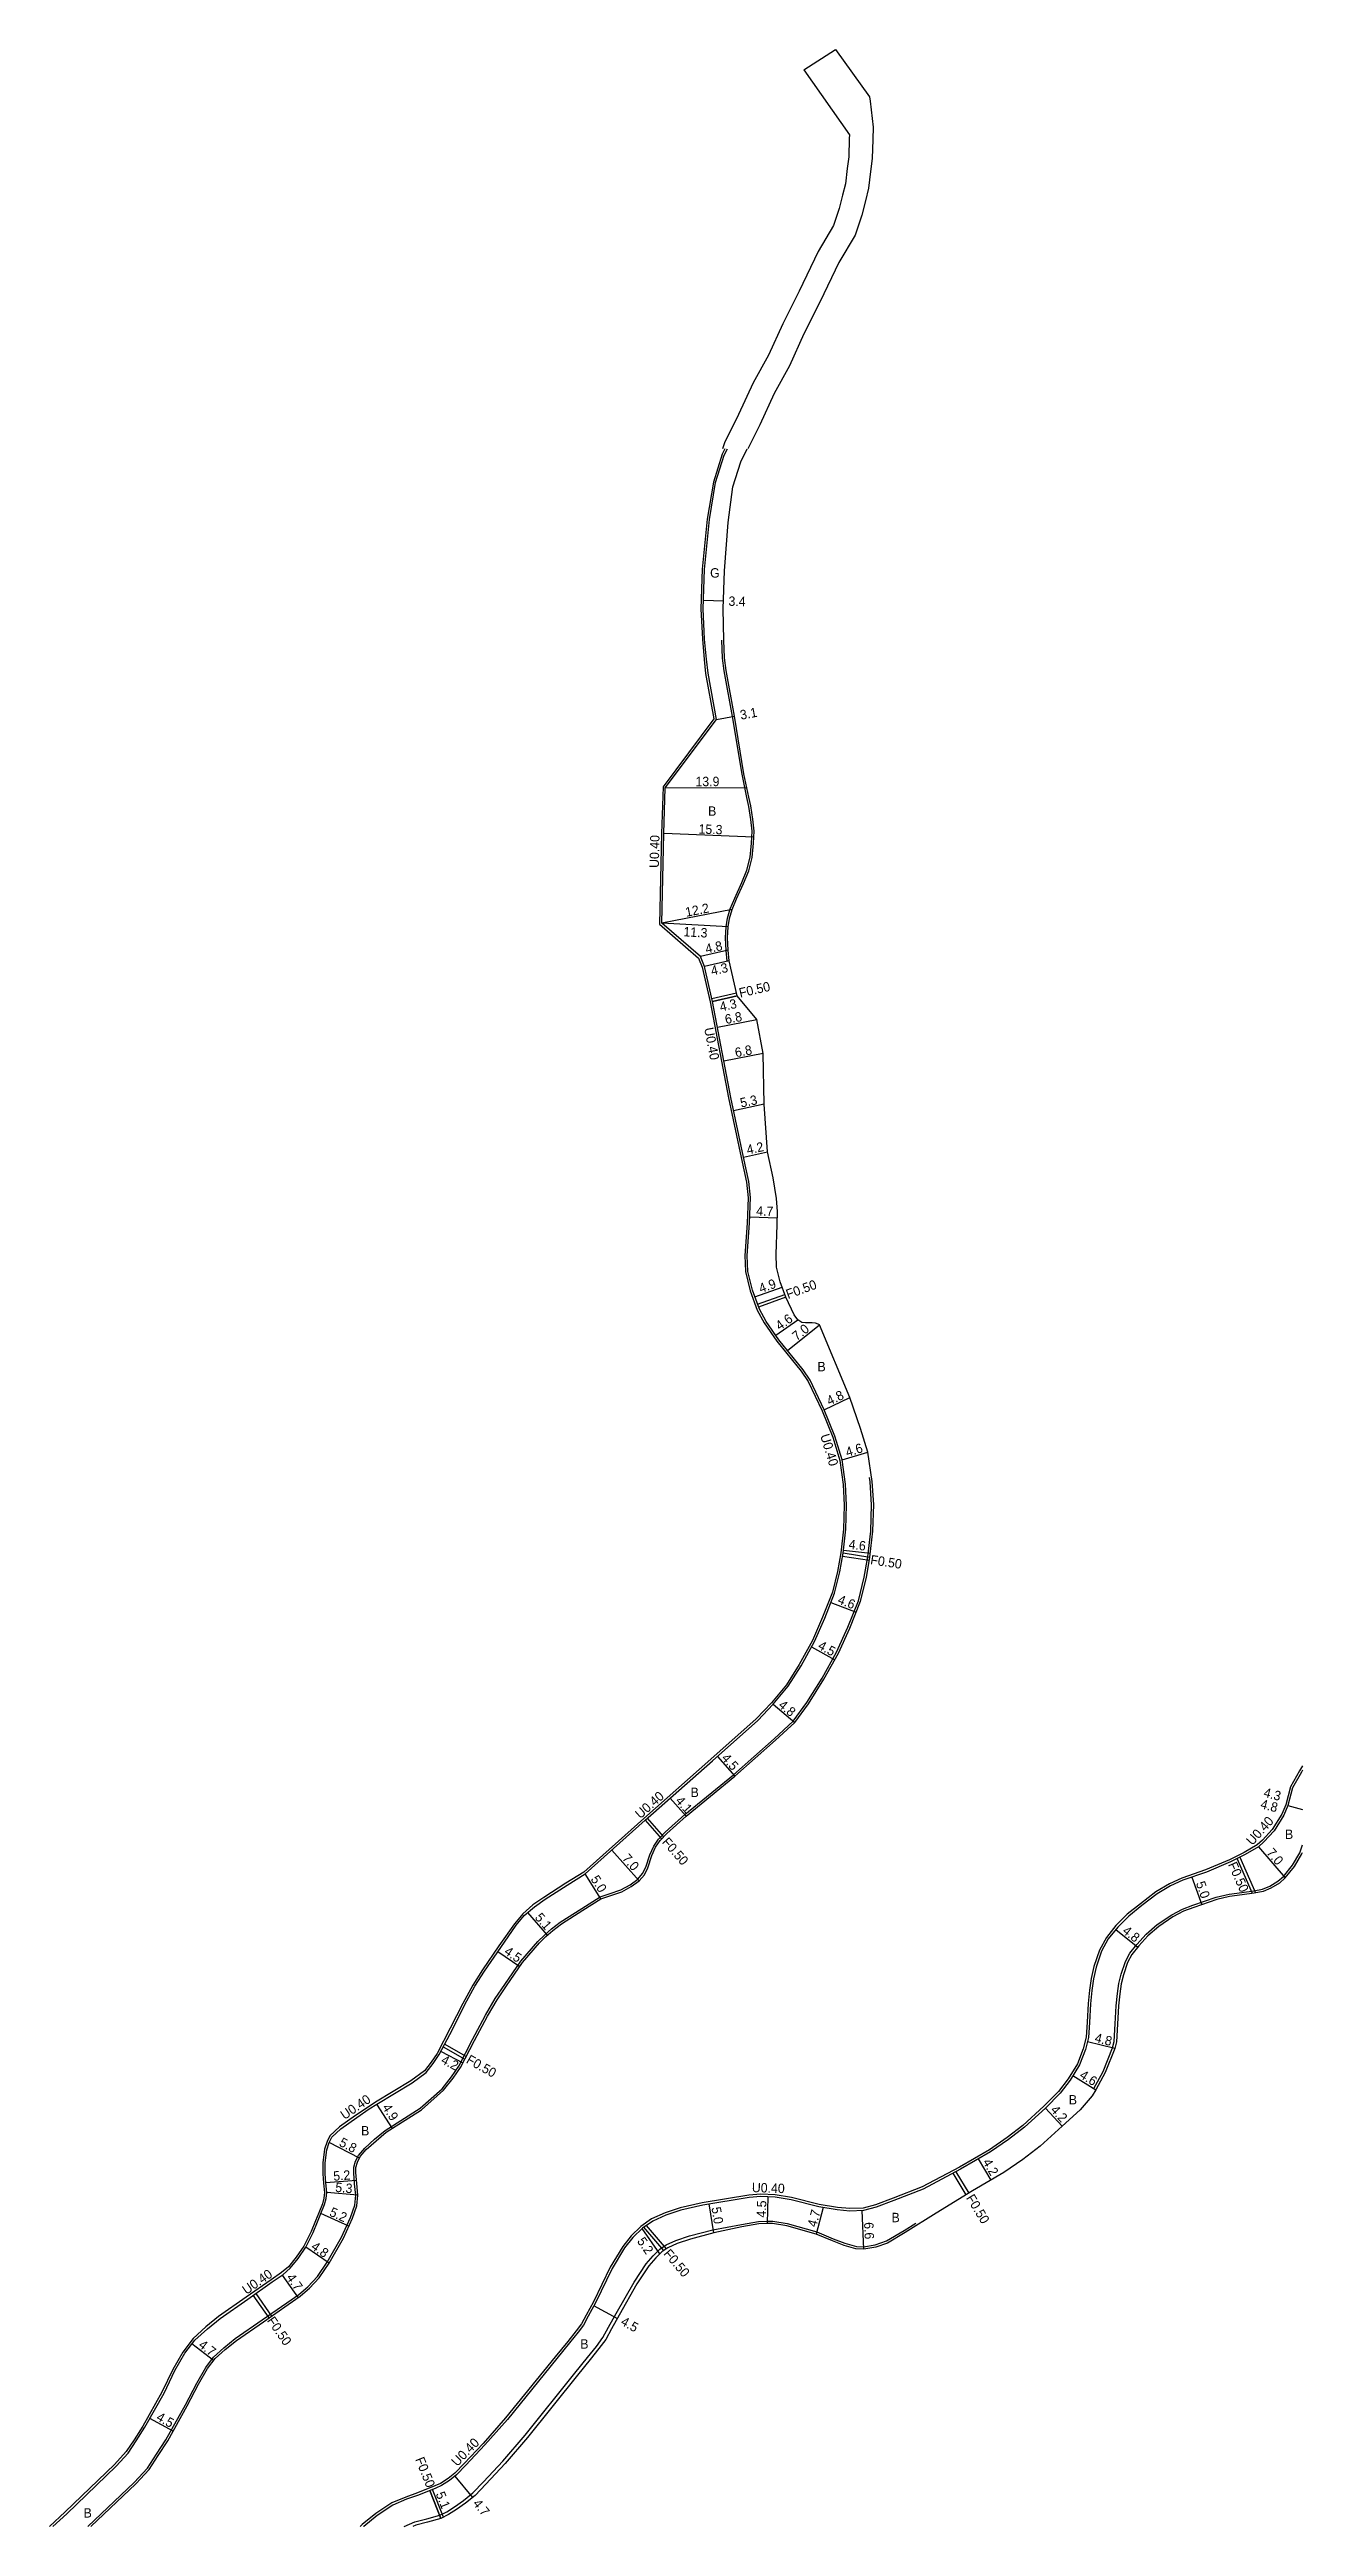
# Model space of a CAD drawing. Header units: metres. Extents: x 0 to 4000, y -99000 to -96000.
# Drawn here: x 2986.9 to 3200, y -97800 to -97378.7 of the extents above; entities that cross this region are included whole.
import ezdxf

# ---------------------------------------------------------------- set-up
doc = ezdxf.new("R2010")
doc.units = ezdxf.units.M
doc.header["$LTSCALE"] = 2.5
for name, color, linetype in [('側溝・桝', 7, 'Continuous'), ('幅員', 7, 'Continuous'), ('歩道・分離帯・安全施設', 7, 'Continuous'), ('舗装', 7, 'Continuous'), ('道路', 7, 'Continuous')]:
    doc.layers.add(name, color=color, linetype=linetype)
doc.styles.get("Standard").update_dxf_attribs({"font": ''})
doc.styles.get('Standard').set_extended_font_data('@MS PGothic')

msp = doc.modelspace()

# ---------------------------------------------------------------- texts
at = {"layer": '側溝・桝'}
for s, rotation, p in [('U0.40', 88.6063, (3090.53, -97517.89)), ('F0.50', 12.913, (3104.38, -97539.95)), ('U0.40', 280.8175, (3098.24, -97545.17)), ('F0.50', 19.9213, (3112.51, -97591.21)), ('U0.40', 286.9089, (3117.96, -97614.43)), ('F0.50', 351.3372, (3126.43, -97636.31)), ('U0.40', 41.4683, (3087.38, -97679.71)), ('U0.40', 47.7285, (3191.47, -97684.26)), ('F0.50', 311.3277, (3090.97, -97683.66)), ('F0.50', 293.7878, (3187.31, -97687.39)), ('F0.50', 330.3651, (3057.65, -97721.06)), ('U0.40', 34.1167, (3037.08, -97730.87)), ('U0.40', 358.0782, (3106.34, -97743.12)), ('F0.50', 301.1277, (3142.74, -97744.11)), ('F0.50', 310.2718, (3091.24, -97753.66)), ('U0.40', 34.7817, (3020.4, -97760.63)), ('F0.50', 304.7628, (3023.82, -97765)), ('U0.40', 45.6617, (3056.24, -97789.9)), ('F0.50', 291.7459, (3049.08, -97788.57))]:
    msp.add_text(s, height=1.6, rotation=rotation, dxfattribs=at).set_placement(p)
at = {"layer": '幅員'}
for s, rotation, p in [('3.4', 358.2809, (3102.36, -97473.28)), ('3.1', 10.3178, (3104.51, -97492.67)), ('13.9', 0.166, (3096.77, -97503.98)), ('15.3', 357.6386, (3097.26, -97512.02)), ('12.2', 10.9808, (3095.21, -97526.2)), ('11.3', 356.6537, (3094.69, -97529.5)), ('4.8', 12.913, (3098.64, -97532.47)), ('4.3', 12.913, (3099.59, -97536.19)), ('4.3', 12.913, (3101.08, -97542.32)), ('6.8', 10.8175, (3101.94, -97544.44)), ('6.8', 10.8175, (3103.64, -97550.1)), ('5.3', 11.9163, (3104.55, -97558.65)), ('4.2', 12.4474, (3105.65, -97566.64)), ('4.7', 358.2307, (3107.08, -97577.01)), ('4.9', 19.8369, (3107.89, -97590.22)), ('4.6', 34.9847, (3111.09, -97596.6)), ('7.0', 38.904, (3114.01, -97598.4)), ('4.8', 25.6403, (3119.55, -97609.36)), ('4.6', 16.9089, (3122.58, -97618.07)), ('4.6', 353.5766, (3122.76, -97633.7)), ('4.6', 338.448, (3120.83, -97642.94)), ('4.5', 331.0339, (3117.46, -97650.62)), ('4.8', 320.0389, (3110.73, -97660.5)), ('4.5', 311.645, (3101.1, -97669.38)), ('4.1', 311.4683, (3093.26, -97676.64)), ('4.8', 345.3359, (3192.74, -97677.8)), ('4.3', 345.3359, (3193.28, -97675.85)), ('7.0', 311.8059, (3084.2, -97686.45)), ('7.0', 310.6563, (3193.78, -97685.46)), ('5.0', 302.2447, (3078.88, -97689.88)), ('5.0', 289.2657, (3181.85, -97690.58)), ('5.1', 311.0173, (3069.36, -97696.49)), ('4.8', 321.7481, (3169.25, -97698.95)), ('4.5', 325.6759, (3064.1, -97702.53)), ('4.2', 332.5473, (3053.36, -97721.13)), ('4.8', 346.1648, (3164.56, -97717.58)), ('4.6', 328.3065, (3161.96, -97723.61)), ('4.9', 302.7618, (3043.43, -97728.72)), ('4.2', 312.2768, (3157.04, -97729.24)), ('5.8', 332.6564, (3036.03, -97735.18)), ('5.2', 4.4652, (3035.22, -97741.2)), ('4.2', 300.2974, (3145.55, -97738.01)), ('5.3', 354.9254, (3035.46, -97743.07)), ('4.5', 88.0782, (3108.74, -97747.48)), ('5.2', 335.7884, (3034.38, -97747.09)), ('5.0', 279.1327, (3099.48, -97745.77)), ('4.7', 74.9031, (3117.31, -97749.19)), ('6.6', 272.3829, (3125.44, -97748.27)), ('4.8', 325.1762, (3031.26, -97752.72)), ('5.2', 304.7836, (3086.76, -97751.49)), ('4.7', 304.7315, (3027.11, -97757.67)), ('4.5', 331.0273, (3083.92, -97765.61)), ('4.7', 322.6038, (3012.11, -97769.39)), ('4.5', 330.8348, (3004.94, -97781.85)), ('5.1', 291.7459, (3052.56, -97794.46)), ('4.7', 309.2503, (3058.81, -97796.15))]:
    msp.add_text(s, height=1.6, rotation=rotation, dxfattribs=at).set_placement(p)
at = {"layer": '舗装'}
for s, p in [('G', (3099.26, -97468.49)), ('B', (3098.92, -97509.01)), ('B', (3117.52, -97603.5)), ('B', (3095.94, -97675.92)), ('B', (3197.03, -97683.05)), ('B', (3160.26, -97728.22)), ('B', (3039.9, -97733.49)), ('B', (3130.11, -97748.25)), ('B', (3077.18, -97769.75)), ('B', (2992.7, -97798.49))]:
    msp.add_text(s, height=1.6, dxfattribs=at).set_placement(p)

# ---------------------------------------------------------------- linework, layer by layer
at = {"layer": '側溝・桝'}
for points in [[(3101.75, -97446.58), (3101.29, -97447.52), (3099.81, -97452.24), (3098.77, -97458.55), (3097.89, -97467.08), (3097.68, -97473.81), (3097.94, -97478.96), (3098.22, -97482.42), (3098.5, -97484.81), (3099.9, -97492.5), (3091.25, -97504.1), (3091.01, -97512.02), (3090.63, -97527.44), (3097.29, -97533.2), (3097.92, -97534.76), (3099.27, -97540.67), (3102.4, -97557.01), (3104.54, -97567.15), (3105.45, -97571.31), (3105.71, -97573.97), (3105.58, -97578.3), (3105.17, -97583.81), (3105.29, -97586.55), (3106.08, -97589.79), (3107.27, -97593.09), (3108.44, -97595.26), (3110.62, -97598.37), (3114.73, -97603.47), (3115.91, -97605.23), (3118.3, -97610.22), (3120.11, -97614.69), (3121.32, -97618.67), (3121.86, -97622.76), (3122.08, -97626.26), (3121.95, -97630.35), (3121.5, -97634.4), (3120.94, -97637.56), (3120.05, -97641.09), (3118.38, -97645.32), (3116.67, -97649.27), (3114.4, -97653.37), (3112.24, -97656.83), (3109.69, -97659.88), (3107.1, -97662.62), (3099.37, -97669.49), (3087.97, -97679.57), (3077.78, -97688.68), (3074.74, -97690.6), (3070.97, -97692.99), (3069.13, -97694.27), (3067.38, -97695.79), (3065.97, -97697.48), (3063.33, -97701.26), (3060.57, -97705.31), (3058.88, -97707.91), (3057.19, -97711.02), (3055.07, -97715.26), (3052.86, -97719.53), (3051.84, -97721), (3050.7, -97722.47), (3048.35, -97724.18), (3042.37, -97727.82), (3041.08, -97728.65), (3038.97, -97730.08), (3036.21, -97732.04), (3034.6, -97733.55), (3034.11, -97734.51), (3033.67, -97735.83), (3033.41, -97738.15), (3033.41, -97740.03), (3033.53, -97741.59), (3033.67, -97743.19), (3033.56, -97744.14), (3033.32, -97745.12), (3032.7, -97746.63), (3032.13, -97748.03), (3031.38, -97749.83), (3030.16, -97752.3), (3028.88, -97754.2), (3027.53, -97755.81), (3026.39, -97756.81), (3024.58, -97758.06), (3020.38, -97760.98), (3015.67, -97764.3), (3013.5, -97766.07), (3011.35, -97768.02), (3009.58, -97770.33), (3007.88, -97773.29), (3006.03, -97777.13), (3002.8, -97782.92), (3001.31, -97785.25), (2999.96, -97787.27), (2997.96, -97789.48), (2989.56, -97797.54), (2986.91, -97800)], [(3099.55, -97540.1), (3103.75, -97539.14)], [(3103.86, -97539.63), (3099.67, -97540.59)], [(3107.34, -97592.11), (3111.95, -97590.44)], [(3112.12, -97590.91), (3107.51, -97592.58)], [(3121.8, -97634.95), (3126.35, -97635.64)], [(3126.44, -97635.15), (3121.89, -97634.46)], [(3200, -97670.59), (3199.48, -97671.48), (3197.95, -97674.2), (3197.15, -97677.24), (3196.47, -97678.85), (3194.87, -97681.42), (3193.18, -97683.28), (3192.28, -97684.05)], [(3088.23, -97679.87), (3091.01, -97683.03)], [(3091.37, -97682.67), (3088.61, -97679.54)], [(3192.28, -97684.05), (3190.08, -97685.35), (3187.57, -97686.6), (3183.52, -97688.31), (3179.49, -97689.71), (3177.37, -97690.7), (3175.09, -97692.07), (3172.43, -97694.07), (3170.21, -97695.86), (3168.28, -97697.77), (3166.65, -97699.84), (3165.48, -97701.97), (3164.53, -97704.76), (3164.07, -97706.77), (3163.79, -97708.78), (3163.56, -97711.05), (3163.38, -97714.22), (3163.22, -97716.79), (3162.73, -97718.75), (3161.74, -97721.29), (3160.14, -97723.87), (3158.5, -97726), (3156.04, -97728.53), (3152.46, -97731.78), (3149.76, -97733.85), (3146.75, -97735.92), (3141.67, -97738.89), (3135.35, -97742.23), (3130.38, -97744.17), (3127.4, -97745.31), (3125.29, -97745.85), (3123.02, -97745.94), (3120.94, -97745.73), (3117.83, -97745.24), (3113.12, -97744.04), (3110.35, -97743.58), (3107.89, -97743.5), (3105.85, -97743.65), (3097.92, -97744.93), (3094.16, -97745.81), (3091.6, -97746.66), (3089.31, -97747.69), (3087.48, -97748.96), (3085.84, -97750.57), (3084.39, -97752.39), (3082.24, -97755.91), (3079.42, -97761.78), (3078.18, -97764.03), (3077.36, -97765.54), (3076.48, -97766.73), (3075.05, -97768.53), (3072.9, -97771.17), (3064.48, -97781.55), (3060.65, -97785.86), (3057.44, -97789.3), (3055.83, -97790.95), (3054.71, -97791.86), (3053.41, -97792.67), (3052.46, -97793.1), (3049.51, -97794.28), (3047.49, -97795), (3045.11, -97796), (3042.41, -97797.82), (3040.08, -97799.69), (3039.76, -97800)], [(3191.51, -97692.32), (3188.9, -97686.38)], [(3189.34, -97686.16), (3192.02, -97692.23)], [(3053.88, -97718.42), (3057.54, -97720.5)], [(3057.77, -97720.06), (3054.11, -97717.98)], [(3142.82, -97743.57), (3140.61, -97739.9)], [(3141.05, -97739.67), (3143.25, -97743.31)], [(3091.36, -97753.08), (3087.98, -97749.1)], [(3088.4, -97748.81), (3091.77, -97752.8)], [(3024.25, -97764.5), (3021.57, -97760.64)], [(3021.98, -97760.35), (3024.66, -97764.21)], [(3051.58, -97793.88), (3053.47, -97798.62)], [(3053.92, -97798.4), (3052.05, -97793.7)]]:
    msp.add_lwpolyline(points, dxfattribs=at)
at = {"layer": '幅員'}
for points in [[(3098.13, -97472.33), (3101.53, -97472.43)], [(3100.33, -97492.6), (3103.38, -97492.05)], [(3091.64, -97504.24), (3105.49, -97504.2)], [(3106.7, -97512.66), (3091.41, -97512.03)], [(3103.01, -97524.94), (3091.04, -97527.26)], [(3102.32, -97527.92), (3091.04, -97527.26)], [(3102.31, -97531.88), (3097.63, -97532.96)], [(3102.49, -97533.68), (3098.3, -97534.64)], [(3099.67, -97540.59), (3103.86, -97539.63)], [(3100.5, -97544.95), (3107.18, -97543.67)], [(3108.29, -97549.47), (3101.61, -97550.75)], [(3108.45, -97558.08), (3103.26, -97559.18)], [(3104.93, -97567.07), (3109.03, -97566.16)], [(3106.01, -97577.24), (3110.71, -97577.38)], [(3106.88, -97590.85), (3111.49, -97589.18)], [(3110.41, -97597.38), (3114.18, -97594.74)], [(3112.44, -97599.99), (3117.89, -97595.59)], [(3118.67, -97610.05), (3123, -97607.98)], [(3121.71, -97618.59), (3126.07, -97617.26)], [(3121.95, -97633.92), (3126.52, -97634.43)], [(3119.81, -97642.81), (3124.09, -97644.5)], [(3116.51, -97650.38), (3120.45, -97652.56)], [(3109.99, -97660.15), (3113.67, -97663.23)], [(3100.49, -97669.03), (3103.48, -97672.39)], [(3092.47, -97676.12), (3095.19, -97679.19)], [(3197.53, -97677.37), (3200, -97678.02)], [(3197.53, -97677.37), (3200, -97678.02)], [(3082.54, -97684.96), (3087.2, -97690.18)], [(3192.52, -97684.38), (3197.08, -97689.69)], [(3080.69, -97693.23), (3078.03, -97689)], [(3181.21, -97689.53), (3182.86, -97694.25)], [(3068.22, -97695.59), (3071.57, -97699.44)], [(3168.24, -97698.47), (3172.01, -97701.44)], [(3063.18, -97702.2), (3066.89, -97704.74)], [(3053.49, -97719.18), (3057.22, -97721.11)], [(3168.1, -97718.71), (3163.44, -97717.56)], [(3160.97, -97723.29), (3164.88, -97725.71)], [(3045.23, -97732.28), (3042.58, -97728.16)], [(3156.31, -97728.82), (3159.14, -97731.93)], [(3039.63, -97737.33), (3034.48, -97734.66)], [(3039.11, -97741.15), (3033.93, -97741.55)], [(3147.05, -97741.07), (3144.93, -97737.45)], [(3039.36, -97743.67), (3034.08, -97743.2)], [(3099.89, -97750.08), (3099.09, -97745.14)], [(3109.1, -97743.94), (3108.95, -97748.44)], [(3037.81, -97748.91), (3033.07, -97746.78)], [(3090.7, -97753.64), (3087.69, -97749.3)], [(3118.51, -97745.75), (3117.29, -97750.29)], [(3125.38, -97752.85), (3125.1, -97746.25)], [(3034.45, -97755.24), (3030.51, -97752.5)], [(3026.49, -97757.23), (3029.17, -97761.09)], [(3083.43, -97764.65), (3079.5, -97762.47)], [(3014.82, -97771.79), (3011.13, -97768.96)], [(3007.92, -97783.8), (3003.99, -97781.61)], [(3055.84, -97791.45), (3058.82, -97795.09)], [(3053.47, -97798.62), (3051.58, -97793.88)]]:
    msp.add_lwpolyline(points, dxfattribs=at)
at = {"layer": '歩道・分離帯・安全施設'}
for points in [[(3102.15, -97533.71), (3101.97, -97531.91), (3101.87, -97529.75), (3101.98, -97527.88), (3102.24, -97526.42), (3102.69, -97524.83), (3103.44, -97523.01), (3104.64, -97520.37), (3105.49, -97518.26), (3106.05, -97516.04), (3106.31, -97513.65), (3106.4, -97511.65), (3106.21, -97509.62), (3105.85, -97507.41), (3105.49, -97505.89), (3104.69, -97501.92), (3103.04, -97492.11), (3101.63, -97484.34), (3101.37, -97482.17), (3101.27, -97479.15)], [(2993.43, -97800), (3001.33, -97792.52), (3003.55, -97790.07), (3005.11, -97787.73), (3006.7, -97785.25), (3010.03, -97779.29), (3011.96, -97775.62), (3013.5, -97772.94), (3014.82, -97771.21), (3016.57, -97769.63), (3018.5, -97768.05), (3023.08, -97764.88), (3027.28, -97761.96), (3029.31, -97760.56), (3030.85, -97759.21), (3032.47, -97757.47), (3034.15, -97755.05), (3036.58, -97750.79), (3038.09, -97747.43), (3038.85, -97745.36), (3039, -97743.67), (3038.8, -97741.71), (3038.65, -97739.82), (3038.65, -97738.87), (3038.94, -97737.88), (3039.46, -97736.88), (3040.53, -97735.65), (3042.2, -97734.12), (3043.98, -97732.66), (3049.94, -97728.83), (3053.67, -97725.56), (3055.27, -97723.51), (3056.5, -97721.72), (3058.86, -97717.19), (3061.07, -97713.05), (3062.73, -97710.21), (3064.36, -97707.82), (3067.09, -97703.83), (3069.98, -97700.48), (3071.07, -97699.4), (3072.29, -97698.34), (3073.76, -97697.2), (3077.44, -97694.86), (3080.54, -97692.9), (3082.07, -97692.36), (3084.09, -97691.71), (3085.66, -97690.83), (3086.96, -97689.92), (3087.78, -97688.94), (3088.32, -97687.84), (3089.02, -97685.74), (3089.68, -97684.29), (3090.49, -97683.06), (3091.64, -97681.89), (3094.96, -97678.92), (3103.25, -97672.12), (3110.13, -97666.01), (3113.4, -97662.99), (3115.71, -97659.85), (3118.31, -97655.68), (3120.76, -97651.27), (3122.7, -97647.03), (3124.49, -97642.52), (3125.48, -97638.53), (3126.09, -97635.06), (3126.59, -97630.68), (3126.73, -97626.19), (3126.49, -97622.31), (3126.37, -97621.59)], [(3196.76, -97689.43), (3198.3, -97687.52), (3199.54, -97685.43), (3200, -97684.06)], [(3164.53, -97725.51), (3166.1, -97722.62), (3167.71, -97718.59), (3167.98, -97717.52), (3168.17, -97714.51), (3168.34, -97711.42), (3168.55, -97709.35), (3168.79, -97707.64), (3169.15, -97706.07), (3169.89, -97703.91), (3170.66, -97702.5), (3171.86, -97700.98), (3173.4, -97699.27), (3175.31, -97697.61), (3177.76, -97695.94), (3179.62, -97694.98), (3181.38, -97694.34), (3185.35, -97692.96), (3187.53, -97692.46), (3189.7, -97692.15), (3191.75, -97691.88), (3193.2, -97691.58), (3194.45, -97691.07), (3195.84, -97690.22), (3196.76, -97689.43)], [(3047.23, -97800), (3049.04, -97799.24), (3051.07, -97798.73), (3053.27, -97798.09), (3054.49, -97797.49), (3055.81, -97796.66), (3057.34, -97795.57), (3058.9, -97794.3), (3060.72, -97792.43), (3064, -97788.92), (3067.78, -97784.49), (3076.26, -97773.9), (3078.43, -97771.25), (3079.92, -97769.37), (3081.03, -97767.87), (3081.98, -97766.11), (3083.28, -97763.76), (3086.32, -97758.44), (3088.39, -97755.34), (3089.59, -97753.94), (3090.7, -97752.85), (3091.8, -97752.09), (3093.44, -97751.35), (3095.74, -97750.59), (3099.74, -97749.53), (3104.6, -97748.62), (3107.51, -97748.12), (3108.95, -97748.04), (3109.9, -97748.07), (3112.39, -97748.48), (3117.42, -97749.91), (3120.21, -97751.06), (3122.17, -97751.83), (3124.13, -97752.36), (3125.36, -97752.44), (3127.35, -97752.12), (3129.25, -97751.43), (3132.24, -97749.66), (3134.27, -97748.39)]]:
    msp.add_lwpolyline(points, dxfattribs=at)
at = {"layer": '舗装'}
msp.add_lwpolyline([(3100.33, -97492.6), (3103.38, -97492.05)], dxfattribs=at)
at = {"layer": '道路', "flags": 128}
msp.add_lwpolyline([(3120.56, -97378.66), (3126.36, -97386.71), (3126.47, -97387.46), (3127, -97391.85), (3126.91, -97393.94), (3126.84, -97397.19), (3126.56, -97399.39), (3126.2, -97402.24), (3125.69, -97404.38), (3125.05, -97406.84), (3123.93, -97410.26), (3121.14, -97414.91), (3118, -97421.5), (3115.21, -97427.05), (3112.76, -97432.45), (3110.17, -97437.17), (3107.71, -97442.49), (3105.67, -97446.58)], dxfattribs=at)
at = {"layer": '道路'}
for points in [[(3115.18, -97382.14), (3120.56, -97378.66)], [(3115.18, -97382.14), (3122.94, -97393.18), (3122.91, -97393.81), (3122.84, -97396.89), (3122.59, -97398.89), (3122.26, -97401.52), (3121.8, -97403.41), (3121.21, -97405.72), (3120.27, -97408.59), (3117.62, -97413.01), (3114.4, -97419.74), (3111.6, -97425.33), (3109.18, -97430.66), (3106.6, -97435.37), (3104.11, -97440.76), (3101.7, -97445.58), (3101.36, -97446.58)], [(2987.5, -97800), (2989.84, -97797.83), (2998.25, -97789.76), (3000.27, -97787.51), (3001.65, -97785.46), (3003.14, -97783.12), (3006.38, -97777.32), (3008.24, -97773.48), (3009.92, -97770.55), (3011.64, -97768.29), (3013.77, -97766.37), (3015.91, -97764.62), (3020.61, -97761.31), (3024.8, -97758.39), (3026.63, -97757.13), (3027.82, -97756.09), (3029.2, -97754.44), (3030.51, -97752.5), (3031.75, -97749.99), (3032.5, -97748.19), (3033.07, -97746.78), (3033.7, -97745.24), (3033.95, -97744.21), (3034.08, -97743.2), (3033.93, -97741.55), (3033.81, -97740.01), (3033.81, -97738.17), (3034.06, -97735.92), (3034.48, -97734.66), (3034.93, -97733.79), (3036.46, -97732.35), (3039.2, -97730.41), (3041.3, -97728.98), (3042.58, -97728.16), (3048.57, -97724.51), (3050.98, -97722.76), (3052.16, -97721.24), (3053.2, -97719.73), (3055.43, -97715.45), (3057.55, -97711.21), (3059.22, -97708.11), (3060.91, -97705.53), (3063.66, -97701.49), (3066.28, -97697.72), (3067.66, -97696.08), (3069.38, -97694.58), (3071.19, -97693.32), (3074.96, -97690.93), (3078.03, -97689), (3088.23, -97679.87), (3099.64, -97669.79), (3107.38, -97662.91), (3109.99, -97660.15), (3112.56, -97657.07), (3114.74, -97653.58), (3117.03, -97649.44), (3118.75, -97645.48), (3120.44, -97641.22), (3121.33, -97637.64), (3121.89, -97634.46), (3122.35, -97630.37), (3122.48, -97626.25), (3122.26, -97622.72), (3121.71, -97618.59), (3120.49, -97614.55), (3118.67, -97610.05), (3116.26, -97605.03), (3115.06, -97603.23), (3110.94, -97598.13), (3108.78, -97595.05), (3107.63, -97592.92), (3106.46, -97589.68), (3105.69, -97586.5), (3105.57, -97583.82), (3105.98, -97578.33), (3106.11, -97573.96), (3105.85, -97571.24), (3104.93, -97567.07), (3102.79, -97556.93), (3099.67, -97540.59), (3098.3, -97534.64), (3097.63, -97532.96), (3091.04, -97527.26), (3091.41, -97512.03), (3091.64, -97504.24), (3100.33, -97492.6), (3098.9, -97484.75), (3098.62, -97482.38), (3098.33, -97478.94), (3098.08, -97473.81), (3098.29, -97467.11), (3099.17, -97458.61), (3100.2, -97452.33), (3101.66, -97447.67), (3102.2, -97446.58)], [(2993.95, -97800), (3001.59, -97792.77), (3003.83, -97790.29), (3005.41, -97787.93), (3007.01, -97785.43), (3010.34, -97779.46), (3012.27, -97775.79), (3013.8, -97773.13), (3015.08, -97771.45), (3016.8, -97769.9), (3018.71, -97768.34), (3023.29, -97765.17), (3027.48, -97762.26), (3029.53, -97760.84), (3031.1, -97759.47), (3032.75, -97757.69), (3034.45, -97755.24), (3036.9, -97750.95), (3038.42, -97747.56), (3039.2, -97745.44), (3039.36, -97743.67), (3039.15, -97741.68), (3039.01, -97739.81), (3039.01, -97738.92), (3039.27, -97738.02), (3039.76, -97737.08), (3040.78, -97735.9), (3042.44, -97734.38), (3044.19, -97732.95), (3050.16, -97729.11), (3053.93, -97725.81), (3055.55, -97723.72), (3056.81, -97721.91), (3059.17, -97717.35), (3061.38, -97713.22), (3063.03, -97710.4), (3064.65, -97708.03), (3067.37, -97704.04), (3070.24, -97700.72), (3071.31, -97699.66), (3072.52, -97698.61), (3073.97, -97697.5), (3077.63, -97695.16), (3080.69, -97693.23), (3082.18, -97692.7), (3084.23, -97692.04), (3085.85, -97691.13), (3087.2, -97690.18), (3088.08, -97689.14), (3088.65, -97687.98), (3089.35, -97685.87), (3089.99, -97684.46), (3090.76, -97683.29), (3091.88, -97682.15), (3095.19, -97679.19), (3103.48, -97672.39), (3110.37, -97666.27), (3113.67, -97663.23), (3116, -97660.05), (3118.62, -97655.86), (3121.07, -97651.43), (3123.03, -97647.17), (3124.83, -97642.63), (3125.83, -97638.6), (3126.45, -97635.12), (3126.94, -97630.71), (3127.09, -97626.18), (3126.84, -97622.27), (3126.07, -97617.26), (3124.84, -97613.23), (3123, -97607.98), (3117.89, -97595.59), (3117.61, -97595.46), (3117.2, -97595.31), (3116.61, -97595.28), (3115.47, -97595.27), (3114.85, -97595.18), (3114.52, -97594.98), (3114.18, -97594.74), (3113.57, -97593.87), (3112.12, -97590.91), (3111.16, -97588.26), (3110.57, -97585.8), (3110.47, -97583.6), (3110.67, -97578.57), (3110.74, -97576.3), (3110.55, -97574.09), (3110, -97570.58), (3109.03, -97566.16), (3108.45, -97558.08), (3108.29, -97549.47), (3107.18, -97543.67), (3103.86, -97539.63), (3102.49, -97533.68), (3102.31, -97531.88), (3102.21, -97529.75), (3102.32, -97527.92), (3102.57, -97526.5), (3103.01, -97524.94), (3103.76, -97523.14), (3104.95, -97520.5), (3105.82, -97518.36), (3106.39, -97516.1), (3106.65, -97513.68), (3106.74, -97511.64), (3106.54, -97509.58), (3106.18, -97507.34), (3105.82, -97505.82), (3105.02, -97501.86), (3103.38, -97492.05), (3101.97, -97484.29), (3101.71, -97482.15), (3101.61, -97479.14), (3101.49, -97473.78), (3101.68, -97467.33), (3102.31, -97459.09), (3103.13, -97453.03), (3104.46, -97448.79), (3105.54, -97446.58)], [(3200, -97671.37), (3199.82, -97671.68), (3198.32, -97674.35), (3197.53, -97677.37), (3196.83, -97679.03), (3195.19, -97681.66), (3193.46, -97683.57), (3192.52, -97684.38)], [(3192.52, -97684.38), (3190.27, -97685.7), (3187.74, -97686.96), (3183.66, -97688.68), (3179.64, -97690.08), (3177.55, -97691.05), (3175.31, -97692.41), (3172.67, -97694.39), (3170.47, -97696.16), (3168.58, -97698.04), (3166.98, -97700.06), (3165.85, -97702.13), (3164.91, -97704.87), (3164.47, -97706.85), (3164.18, -97708.82), (3163.96, -97711.08), (3163.78, -97714.25), (3163.61, -97716.85), (3163.11, -97718.87), (3162.1, -97721.47), (3160.47, -97724.1), (3158.8, -97726.27), (3156.31, -97728.82), (3152.72, -97732.09), (3150, -97734.18), (3146.97, -97736.26), (3141.86, -97739.24), (3135.51, -97742.6), (3130.53, -97744.54), (3127.52, -97745.7), (3125.34, -97746.24), (3123.01, -97746.34), (3120.89, -97746.13), (3117.74, -97745.63), (3113.04, -97744.44), (3110.31, -97743.98), (3107.9, -97743.9), (3105.9, -97744.05), (3098, -97745.32), (3094.27, -97746.2), (3091.75, -97747.03), (3089.51, -97748.04), (3087.74, -97749.27), (3086.13, -97750.84), (3084.72, -97752.62), (3082.59, -97756.1), (3079.77, -97761.97), (3078.53, -97764.22), (3077.7, -97765.75), (3076.79, -97766.97), (3075.36, -97768.78), (3073.21, -97771.42), (3064.79, -97781.81), (3060.94, -97786.13), (3057.73, -97789.58), (3056.1, -97791.24), (3054.94, -97792.19), (3053.6, -97793.02), (3052.62, -97793.47), (3049.65, -97794.65), (3047.63, -97795.37), (3045.3, -97796.36), (3042.64, -97798.14), (3040.34, -97799.99), (3040.33, -97800)], [(3197.08, -97689.69), (3198.63, -97687.75), (3199.91, -97685.61), (3200, -97685.38)], [(3197.08, -97689.69), (3196.08, -97690.55), (3194.63, -97691.43), (3193.32, -97691.97), (3191.81, -97692.27), (3189.75, -97692.55), (3187.61, -97692.86), (3185.46, -97693.35), (3181.52, -97694.72), (3179.78, -97695.35), (3177.97, -97696.29), (3175.56, -97697.93), (3173.68, -97699.56), (3172.16, -97701.24), (3171, -97702.72), (3170.26, -97704.08), (3169.54, -97706.18), (3169.19, -97707.72), (3168.95, -97709.4), (3168.74, -97711.46), (3168.57, -97714.53), (3168.38, -97717.58), (3168.1, -97718.71), (3166.47, -97722.79), (3164.88, -97725.71), (3164.26, -97726.72), (3162.18, -97729.15), (3159.14, -97731.93), (3155.42, -97735.31), (3152.47, -97737.58), (3149.22, -97739.81), (3143.91, -97742.91), (3137.69, -97746.71), (3132.45, -97750.01), (3129.42, -97751.8), (3127.45, -97752.51), (3125.38, -97752.85), (3124.07, -97752.76), (3122.04, -97752.21), (3120.06, -97751.43), (3117.29, -97750.29), (3112.3, -97748.88), (3109.86, -97748.47), (3108.95, -97748.44), (3107.55, -97748.52), (3104.67, -97749.01), (3099.89, -97750.08), (3095.9, -97751.13), (3093.64, -97751.88), (3092.08, -97752.59), (3091.06, -97753.29), (3090.01, -97754.33), (3088.84, -97755.68), (3086.8, -97758.73), (3083.77, -97764.03), (3082.47, -97766.38), (3081.5, -97768.17), (3080.36, -97769.71), (3078.86, -97771.6), (3076.7, -97774.26), (3068.21, -97784.85), (3064.42, -97789.29), (3061.13, -97792.82), (3059.28, -97794.71), (3057.68, -97796.02), (3056.12, -97797.12), (3054.77, -97797.98), (3053.47, -97798.62), (3051.22, -97799.28), (3049.22, -97799.78), (3048.69, -97800)]]:
    msp.add_lwpolyline(points, dxfattribs=at)

msp.set_redraw_order([(e.dxf.handle, doc.entitydb.next_handle()) for e in msp.query("TEXT MTEXT ATTDEF DIMENSION ARC_DIMENSION")])  # texts and dimensions are drawn at this point

doc.saveas('drawing.dxf')
